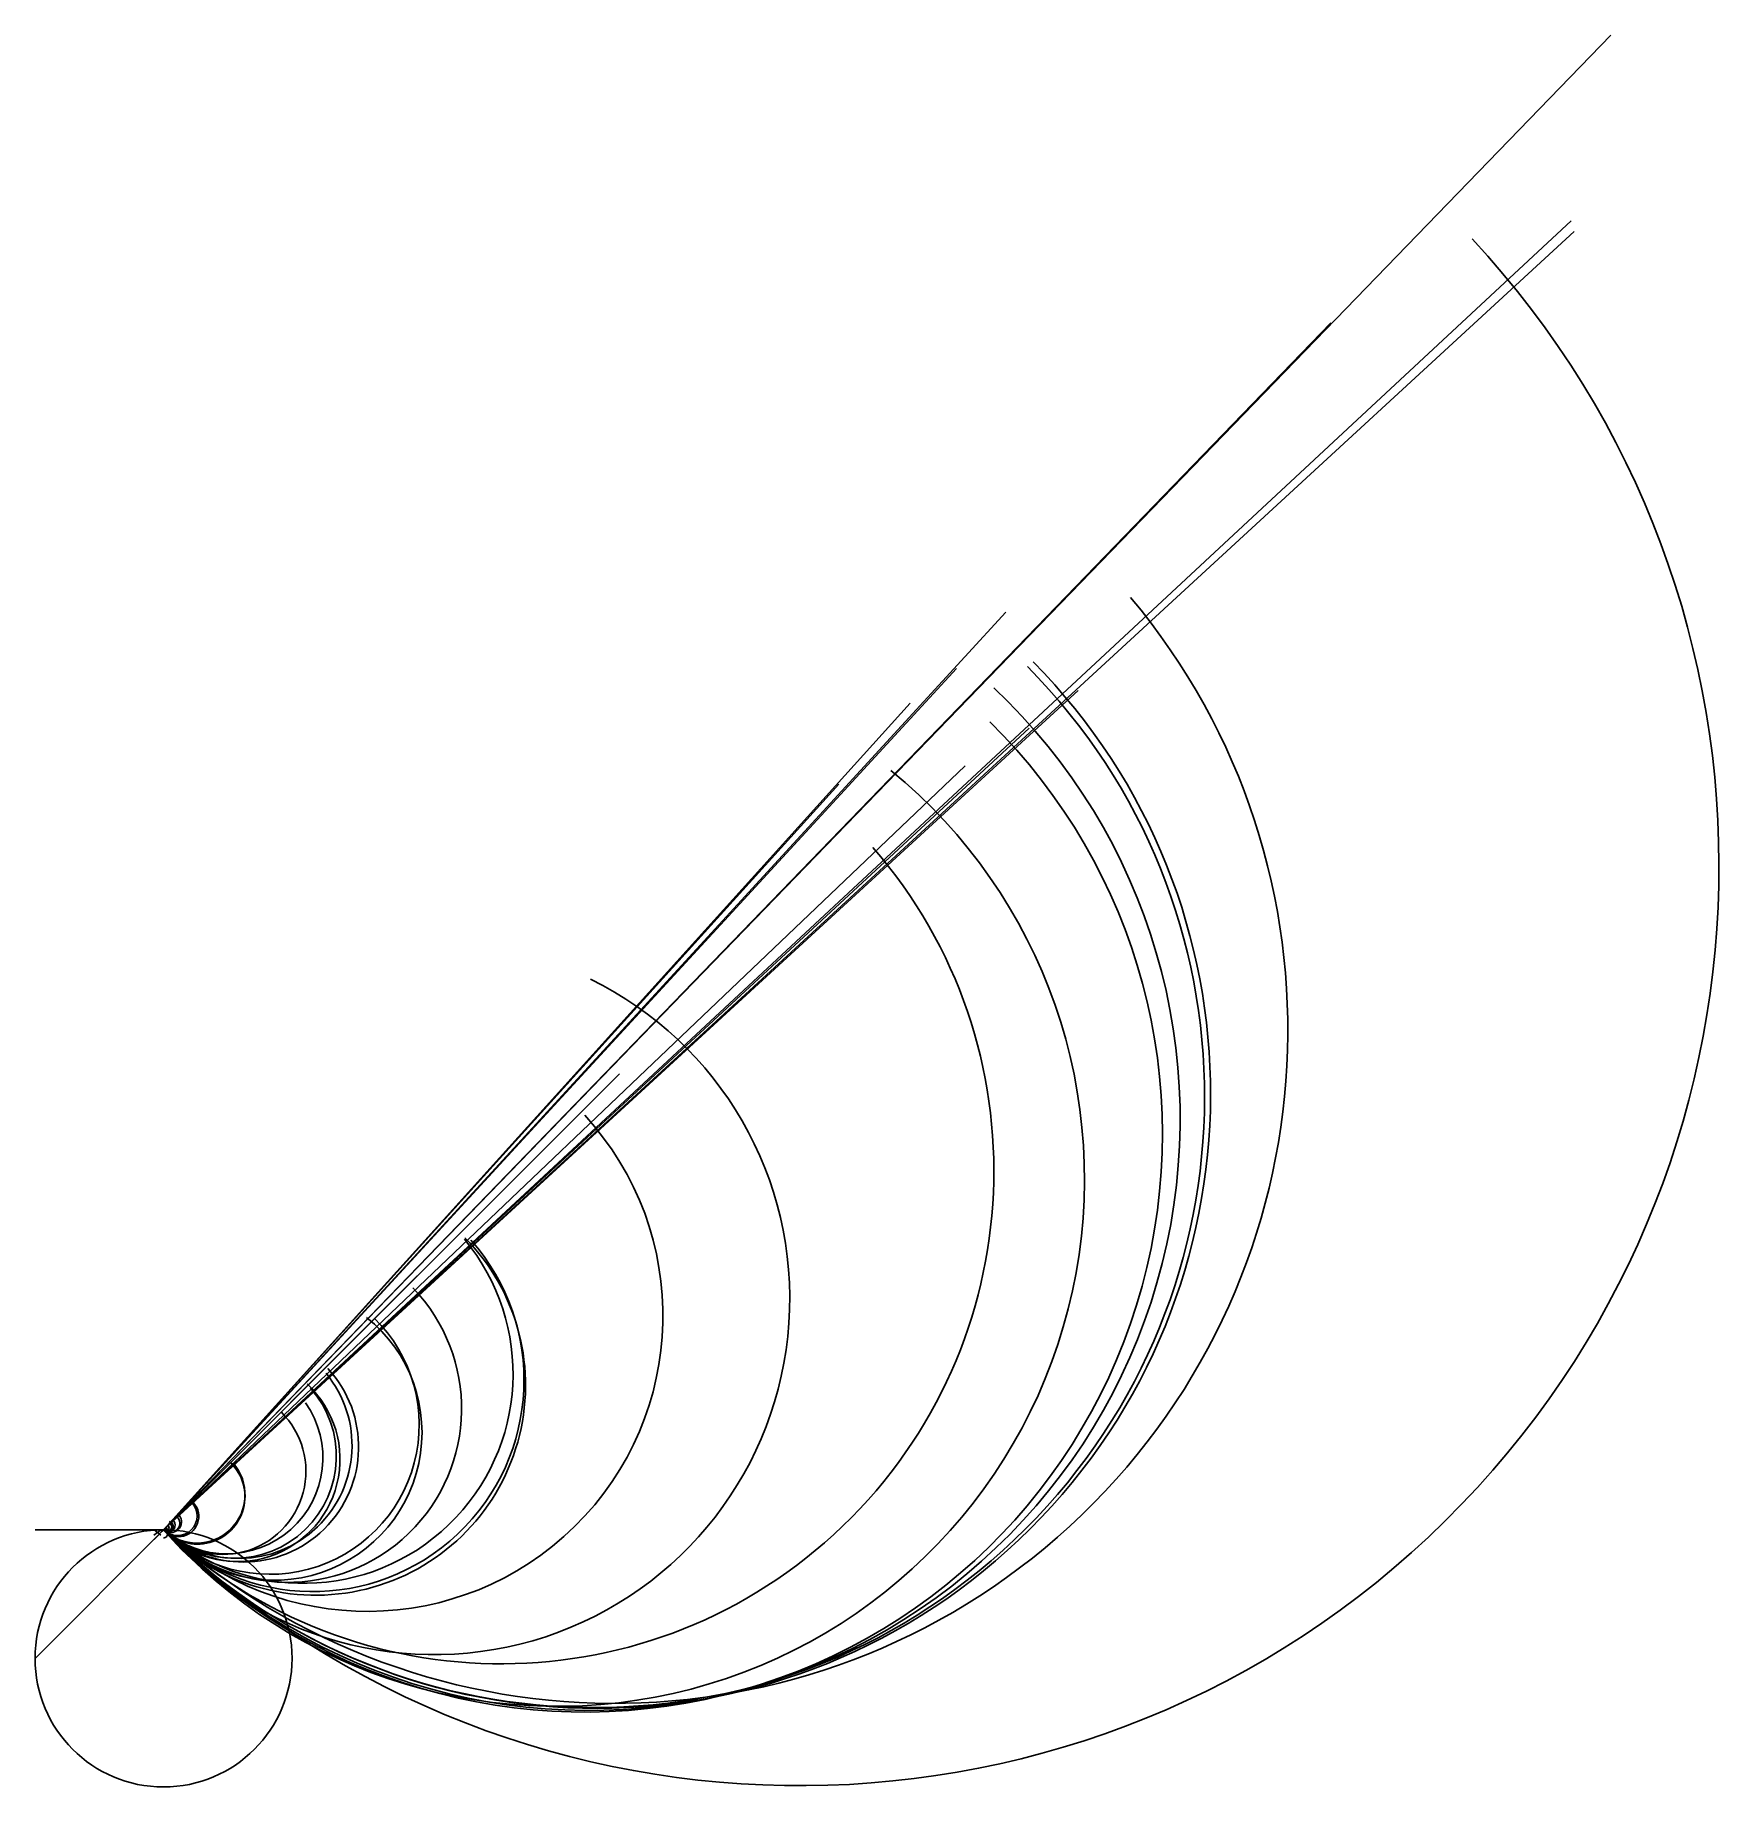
# Model space of a CAD drawing. Header units: metres. Extents: x -8192 to 99157, y -16384 to 95255.
import ezdxf

# ---------------------------------------------------------------- set-up
doc = ezdxf.new("R2010")
doc.units = ezdxf.units.M

msp = doc.modelspace()

# ---------------------------------------------------------------- linework, layer by layer
at = {"layer": 'MCD_Layer_0'}
for p, q in [((89731.921787, 83416.421793), (0, 0)), ((89921.421775, 82740.421782), (0, 0)), ((53684.945262, 58477.195262), (0, 0)), ((50559.445267, 54891.945266), (0, 0)), ((58303.710852, 53488.710856), (0, 0)), ((47588.19522, 52674.695221), (0, 0)), ((55187.460864, 51092.710867), (0, 0)), ((51092.710867, 48693.960859), (0, 0)), ((43044.195227, 47519.195228), (0, 0)), ((-0.999817, 0), (0, 0.000092)), ((-0.990234, -0.513031), (-0.59375, 0.469604)), ((-0.987335, 0.503174), (-0.474182, 0.51059)), ((-0.981873, -0.505066), (-0.447327, 0.50705)), ((-0.981079, 0.496002), (-0.551117, 0.511017)), ((-0.976013, 0.478516), (0, 0.496094)), ((-0.976013, 0.478516), (0.982422, 0.491119)), ((-0.976013, 0.478516), (0.377594, 0.48175)), ((-0.974976, -0.507538), (0.045898, 0.509369)), ((-0.97464, 0.49707), (-0.625549, 0.50708)), ((-0.970856, 0.490692), (0.387878, 0.507568)), ((-0.470764, 0.331177), (-0.970825, -0.666016)), ((0.253387, 0.497955), (-0.967407, 0.50296)), ((-0.444763, 0.486145), (-0.967224, 0.493744)), ((-0.959991, 0.489594), (0.163208, 0.495514)), ((-0.959991, -0.510406), (-0.028778, 0.495361)), ((0.27002, -0.514832), (-0.955078, 0.492188)), ((0.177734, 0.485168), (-0.955078, 0.492188)), ((-0.954376, 0.503113), (0.331116, 0.510651)), ((-0.953583, 0.470978), (0, 0.492188)), ((0.156525, -0.512482), (-0.952209, 0.507507)), ((-0.424957, 0.491394), (-0.952179, 0.507935)), ((-0.947296, 0.497284), (0.567749, 0.503418)), ((-0.243195, 0.488617), (-0.944, 0.487)), ((-0.940796, -0.509613), (0, 0.496094)), ((-0.940796, -0.509613), (0.000031, 0.495605)), ((-0.940796, -0.509613), (0, 0.480469)), ((-0.940796, -0.509613), (0, 0)), ((-0.929016, 0.496582), (-0.927399, 0.510223)), ((-0.924255, -0.507507), (-0.178741, 0.507935)), ((-0.915802, 0.49762), (0.254242, 0.507812)), ((0.543427, 0.497803), (-0.913879, 0.507751)), ((-0.905609, -0.513367), (0.256012, 0.495605)), ((-0.905609, -0.513367), (-0.751984, 0.485168)), ((-0.905579, 0.488586), (-0.204773, 0.495575)), ((-0.90094, 0.496368), (-0.784882, 0.510254)), ((0.747345, -0.509827), (-0.90033, 0.508606)), ((-0.895996, -0.51004), (0.687988, 0.482208)), ((0.159332, -0.509583), (-0.895905, 0.508026)), ((-0.410431, 0.496735), (-0.893372, 0.507202)), ((-0.891235, 0.492645), (0.452667, 0.511322)), ((-0.880005, -0.513611), (0.000031, 0.495605)), ((-0.880005, 0.486389), (0.000031, 0.495605)), ((-0.880005, -0.521423), (-0.544006, 0.494415)), ((-0.880005, 0.486389), (0, 0.480469)), ((-0.109375, -0.520935), (-0.880005, 0.482483)), ((0.078125, 0.479218), (-0.880005, 0.482483)), ((-0.880005, -0.513611), (0, 0.480469)), ((0.541016, 0.486328), (-0.877197, 0.495178)), ((-0.0625, -0.51535), (-0.877197, 0.495178)), ((-0.544769, -0.509918), (-0.872223, 0.507904)), ((-0.864014, -0.514252), (0.511993, 0.491211)), ((-0.857605, 0.489594), (-0.609253, 0.496246)), ((-0.857605, 0.489594), (0.157471, 0.49408)), ((-0.855377, 0.502197), (-0.642792, 0.511475)), ((-0.851196, 0.489532), (0.928009, 0.48822)), ((-0.841614, 0.488953), (0.700806, 0.487946)), ((0.415039, -0.512543), (-0.835938, 0.485107)), ((-0.833008, -0.510529), (0.002197, 0.496094)), ((0.713593, -0.521942), (-0.828796, 0.493225)), ((-0.075592, 0.501801), (-0.820312, 0.510162)), ((-0.819183, 0.488251), (-0.444763, 0.495422)), ((-0.819183, 0.488251), (-0.169586, 0.488403)), ((-0.81601, -0.511292), (0, 0.480469)), ((-0.595215, -0.516815), (-0.812775, 0.493561)), ((0.713593, -0.521942), (-0.812775, 0.493561)), ((-0.805603, -0.504517), (-0.104797, 0.50708)), ((-0.118378, 0.487915), (-0.803192, 0.488586)), ((-0.799988, -0.510956), (0.000031, 0.495605)), ((-0.799988, -0.510956), (0, 0.480469)), ((-0.799347, 0.50177), (-0.751343, 0.508331)), ((-0.358398, -0.512238), (-0.791199, 0.49353)), ((-0.783997, 0.488403), (-0.076782, 0.495331)), ((0.22403, 0.487122), (-0.777588, 0.489319)), ((-0.768005, -0.512238), (-0.204803, 0.496063)), ((-0.768005, -0.512238), (0.000031, 0.495605)), ((-0.768005, -0.512238), (-0.204773, 0.495575)), ((0.992188, -0.516296), (-0.768005, 0.495575)), ((-0.768005, -0.512238), (0, 0.480469)), ((-0.767029, 0.488953), (0.752014, 0.48941)), ((-0.767029, 0.488953), (-0.47998, 0.487946)), ((-0.765747, 0.496002), (0.844391, 0.510284)), ((-0.751984, 0.481262), (0.511993, 0.491211)), ((-0.751984, -0.514832), (0.723206, 0.480408)), ((-0.751984, -0.514832), (0, 0)), ((-0.748993, -0.498627), (0.509399, 0.508057)), ((0.095673, 0.503235), (-0.745941, 0.511047)), ((0.562225, 0.485962), (-0.739655, 0.508331)), ((-0.736023, 0.484528), (0, 0)), ((-0.736023, 0.484528), (0, 0.480469)), ((-0.732452, 0.497742), (0.757996, 0.506622)), ((-0.726654, 0.504059), (0.803192, 0.511383)), ((-0.723206, -0.511688), (0.496033, 0.495758)), ((-0.704865, 0.497803), (0.757996, 0.506714)), ((-0.70401, -0.52652), (0, 0.496094)), ((-0.703156, 0.497955), (0.321625, 0.507812)), ((-0.70285, -0.515228), (0.966278, 0.508362)), ((-0.696564, 0.503326), (0.03537, 0.510651)), ((-0.694427, -0.528076), (0.256012, 0.495605)), ((0.790405, 0.490021), (-0.693024, 0.489441)), ((-0.690491, 0.492706), (0.219604, 0.502869)), ((-0.096008, -0.527435), (-0.688019, 0.496277)), ((-0.270996, 0.488617), (-0.688019, 0.494324)), ((-0.687653, 0.491333), (0.555023, 0.508118)), ((-0.675201, 0.476624), (0, 0.496094)), ((-0.671997, 0.489777), (-0.016022, 0.479126)), ((-0.6716, -0.514496), (0.610077, 0.508362)), ((-0.496002, -0.510437), (-0.665588, 0.488739)), ((-0.188812, -0.511414), (-0.665588, 0.488739)), ((-0.664764, -0.508698), (0.178955, 0.509674)), ((0.366821, -0.507721), (-0.662079, 0.509399)), ((0.736023, 0.486145), (-0.65921, -0.522064)), ((-0.656006, 0.490112), (0, 0.480469)), ((-0.650391, -0.520172), (0.002319, 0.496094)), ((-0.650391, -0.520172), (0, 0.430664)), ((-0.640015, -0.513458), (0.563202, 0.495605)), ((-0.640015, 0.482635), (0, 0.490234)), ((0.238342, -0.507385), (-0.63797, 0.507904)), ((0.927673, 0.499603), (-0.637299, 0.511383)), ((-0.544006, 0.488556), (-0.633636, 0.488434)), ((0.390106, 0.498169), (-0.624634, 0.503021)), ((-0.623993, -0.510193), (0, 0.496094)), ((-0.623993, 0.489807), (0, 0.496094)), ((-0.623993, -0.511169), (-0.495972, 0.495422)), ((-0.623993, 0.488831), (-0.495972, 0.495422)), ((-0.623993, -0.511169), (0.81601, 0.494659)), ((-0.623993, -0.510193), (0.81601, 0.494659)), ((-0.623993, 0.489807), (0.81601, 0.494659)), ((-0.623993, 0.488831), (0.81601, 0.494659)), ((0.076599, 0.498718), (-0.61145, 0.510345)), ((0.72641, 0.488678), (-0.609253, 0.496246)), ((-0.605469, -0.520172), (0.962891, 0.494415)), ((-0.605469, -0.520172), (0, 0.438354)), ((-0.600159, 0.492279), (0.9039, 0.508118)), ((-0.598389, 0.483704), (-0.204773, 0.495575)), ((-0.595215, -0.516815), (0.758392, 0.491302)), ((0.291168, -0.511078), (-0.595184, 0.485138)), ((-0.042023, 0.502899), (-0.594635, 0.509979)), ((-0.594269, 0.500305), (-0.231293, 0.510864)), ((-0.59201, -0.515381), (-0.23996, 0.495422)), ((-0.59201, -0.515381), (0.463989, 0.483368)), ((-0.59198, -0.509521), (-0.204773, 0.495575)), ((0.608002, -0.512634), (-0.588776, 0.495331)), ((0.810699, -0.511719), (-0.58194, 0.507874)), ((-0.575989, -0.510162), (0.563202, 0.495605)), ((-0.016022, 0.47522), (-0.572815, 0.492249)), ((0.777771, 0.494141), (-0.559875, 0.507111)), ((-0.554749, 0.507599), (0, 0.512695)), ((-0.554749, -0.492401), (0, 0.512695)), ((-0.554749, 0.507599), (0, 0.511475)), ((-0.554749, -0.492401), (0, 0.511475)), ((-0.554718, 0.50769), (-0.5, 0.512695)), ((-0.554718, -0.49231), (-0.5, 0.512695)), ((-0.554718, 0.50769), (0.999969, 0.511414)), ((-0.554718, -0.49231), (0.999969, 0.511414)), ((-0.553589, -0.513794), (-0.028809, 0.489014)), ((-0.544006, -0.510468), (0, 0.496094)), ((-0.544006, -0.510468), (0.000031, 0.495605)), ((-0.544006, 0.488556), (0.323212, 0.495453)), ((-0.544006, 0.489532), (0.976013, 0.486298)), ((-0.544006, -0.510468), (0, 0.480469)), ((-0.544006, -0.510468), (0, 0)), ((-0.541992, -0.511749), (0.001343, 0.496094)), ((-0.541992, -0.511749), (-0.284912, 0.49295)), ((-0.42337, 0.502136), (-0.540314, 0.511414)), ((-0.534424, -0.522766), (0.256012, 0.495605)), ((0.357574, -0.510651), (-0.531647, 0.50827)), ((-0.527985, 0.489868), (-0.204773, 0.495575)), ((0.257812, 0.47934), (-0.525879, 0.490479)), ((-0.525757, -0.504028), (-0.432007, 0.509644)), ((-0.520081, 0.496582), (0.42868, 0.511017)), ((0.960175, 0.501648), (-0.516937, 0.510162)), ((0.447266, -0.513824), (-0.514893, 0.492218)), ((0.552582, 0.492157), (-0.512848, 0.507904)), ((0, -0.406372), (-0.512268, 0.256012)), ((-0.511993, -0.518585), (0.256012, 0.495605)), ((-0.511993, 0.481415), (0.256012, 0.495605)), ((-0.511993, 0.481415), (0, 0.480469)), ((-0.511993, -0.518585), (0, 0.480469)), ((0, -0.723206), (-0.511688, 0.255981)), ((-0.496033, -0.517273), (0.256012, 0.495605)), ((-0.496033, -0.517273), (-0.496002, 0.492493)), ((-0.496033, -0.517273), (0.496002, 0.491852)), ((-0.496033, -0.517273), (0.015991, 0.481781)), ((-0.496002, -0.513367), (0.777588, 0.496246)), ((-0.080017, -0.514404), (-0.496002, 0.492493)), ((0.94397, -0.520233), (-0.495972, 0.495422)), ((0.94397, 0.479767), (-0.495972, 0.495422)), ((-0.493042, -0.503967), (-0.125641, 0.508179)), ((-0.489563, -0.510498), (0.799866, 0.476624)), ((-0.0625, -0.51535), (-0.489502, 0.493439)), ((-0.488434, 0.49057), (0.152771, 0.507599)), ((-0.291229, 0.48468), (-0.444763, 0.495422)), ((-0.063995, 0.497742), (-0.441467, 0.507385)), ((-0.4375, -0.514374), (0.628906, 0.483826)), ((-0.435181, 0.489471), (0.243195, 0.496216)), ((-0.435181, 0.489471), (-0.281586, 0.495819)), ((-0.431976, 0.487976), (-0.204773, 0.495575)), ((0.289642, 0.50174), (-0.430573, 0.510223)), ((-0.424042, -0.503235), (-0.093079, 0.507477)), ((-0.137573, 0.487122), (-0.422394, 0.48642)), ((0.242737, -0.513428), (-0.414764, 0.509674)), ((-0.412598, 0.490295), (0.962891, 0.494415)), ((-0.412598, 0.490295), (0, 0.438354)), ((-0.073273, 0.500763), (-0.410736, 0.510742)), ((-0.406372, -0.512268), (0.256012, 0.495605)), ((-0.406372, -0.512268), (0.143982, 0.48056)), ((-0.400024, -0.521118), (0.256012, 0.495605)), ((0.902802, 0.49704), (-0.394592, 0.507141)), ((-0.393616, 0.488586), (0.589478, 0.494354)), ((-0.393616, 0.488586), (0.157471, 0.49408)), ((-0.393585, 0.489563), (-0.204803, 0.496063)), ((-0.393585, 0.489563), (-0.204773, 0.495575)), ((-0.384827, -0.877625), (0.001892, 0)), ((-0.249573, 0.487701), (-0.380768, 0.489441)), ((0.226501, 0.492706), (-0.370728, 0.503662)), ((-0.368011, -0.508728), (-0.204803, 0.496063)), ((-0.368011, 0.491272), (-0.204803, 0.496063)), ((-0.368011, -0.508728), (-0.204773, 0.495575)), ((-0.368011, 0.491272), (-0.204773, 0.495575)), ((-0.367584, 0.502014), (0.960968, 0.511475)), ((0.109009, -0.506531), (-0.366302, 0.50943)), ((-0.358398, -0.512238), (0.584808, 0.49411)), ((-0.342407, 0.477356), (0, 0)), ((-0.336029, -0.510986), (0.59198, 0.482147)), ((-0.328949, -0.511353), (0.601044, 0.507874)), ((-0.323242, -0.509705), (0.962891, 0.494415)), ((-0.323242, -0.509705), (0, 0.438354)), ((-0.320007, 0.465912), (0.256012, 0.495605)), ((-0.320007, 0.469818), (-0.012787, 0.493256)), ((0.162323, 0.503418), (-0.313751, 0.511017)), ((-0.311249, -0.502655), (0.730652, 0.507446)), ((-0.310394, -0.510284), (0.171112, 0.507935)), ((0.460571, -0.505859), (-0.304718, 0.509491)), ((-0.304016, -0.521057), (0, 0.496094)), ((-0.304016, -0.521057), (0.000031, 0.495605)), ((0.033051, 0.491028), (-0.30188, 0.503357)), ((-0.297577, -0.512329), (0.009583, 0.496246)), ((-0.297577, -0.512329), (0.707214, 0.494232)), ((-0.296661, 0.497223), (0.155151, 0.503387)), ((-0.291229, 0.48468), (-0.211212, 0.488312)), ((-0.287994, -0.509979), (0, 0.496094)), ((-0.287994, -0.509979), (0.000031, 0.495605)), ((-0.287994, 0.490021), (0.143982, 0.472748)), ((-0.287994, -0.509979), (0, 0.480469)), ((-0.287994, -0.509979), (0, 0)), ((-0.286621, -0.511108), (-0.113281, 0.479553)), ((-0.279327, 0.497681), (0.335388, 0.507385)), ((-0.272003, -0.512573), (0, 0.480469)), ((-0.272003, -0.512573), (0, 0)), ((-0.271393, 0.500427), (-0.137115, 0.510803)), ((-0.270996, 0.488617), (0.880005, 0.494049)), ((-0.255981, -0.513214), (-0.204773, 0.495575)), ((-0.249573, 0.487701), (0.867218, 0.488312)), ((0.30722, -0.510742), (-0.23996, 0.495422)), ((0.720001, -0.511261), (-0.23996, 0.495422)), ((-0.175964, -0.510559), (-0.23996, 0.495422)), ((0.128021, -0.512939), (-0.23996, 0.495422)), ((0.128021, 0.487061), (-0.23996, 0.495422)), ((0.800018, 0.489441), (-0.23996, 0.495422)), ((0.928009, -0.51178), (-0.23996, 0.495422)), ((0.272003, -0.512848), (-0.23996, 0.495422)), ((-0.236053, -0.503571), (0.06308, 0.507935)), ((0.713593, -0.521942), (-0.233582, 0.491943)), ((0.524017, 0.50296), (-0.232666, 0.51059)), ((-0.230042, 0.494049), (0.472839, 0.50705)), ((-0.225647, 0.494049), (0.204468, 0.503693)), ((-0.211182, -0.510712), (0, 0)), ((0, -0.515625), (-0.204803, 0.496063)), ((0.736023, 0.486145), (-0.204803, 0.496063)), ((0.064026, -0.507446), (-0.204803, 0.496063)), ((0.127991, 0.489014), (-0.204803, 0.496063)), ((0.064026, 0.492554), (-0.204803, 0.496063)), ((0.707153, 0.479095), (-0.204803, 0.496063)), ((0, -0.515625), (-0.204773, 0.495575)), ((0.736023, 0.486145), (-0.204773, 0.495575)), ((0.064026, -0.507446), (-0.204773, 0.495575)), ((0.559998, -0.510712), (-0.204773, 0.495575)), ((0.736023, -0.507996), (-0.204773, 0.495575)), ((0.707153, 0.479095), (-0.204773, 0.495575)), ((-0.199371, 0.50058), (-0.01059, 0.510925)), ((-0.199371, 0.50174), (0.020844, 0.510132)), ((0.009918, -0.509613), (-0.193268, 0.50827)), ((0.675323, -0.50296), (-0.188782, 0.507782)), ((-0.188782, -0.510437), (0.000031, 0.495605)), ((-0.188782, -0.510437), (0, 0.480469)), ((0.946808, -0.502838), (-0.185608, 0.507477)), ((-0.175964, -0.510559), (0.015991, 0.481781)), ((-0.172852, 0.488495), (0.962891, 0.494415)), ((-0.172852, 0.488495), (0, 0.438354)), ((0.063995, 0.477905), (-0.166412, 0.496185)), ((-0.159943, 0.503021), (0.977936, 0.509979)), ((-0.158997, 0.496094), (0.742828, 0.510986)), ((-0.151367, 0.488495), (0.117676, 0.494202)), ((-0.151367, 0.488495), (0, 0.438843)), ((0.229218, 0.501038), (-0.145844, 0.510712)), ((-0.143066, 0.489349), (0.751984, 0.496246)), ((-0.143066, 0.489349), (0.880005, 0.494049)), ((-0.128021, 0.488495), (0.256012, 0.495605)), ((-0.128021, -0.518341), (0, 0.480469)), ((-0.128021, -0.518341), (0, 0)), ((0.446136, 0.490265), (-0.126251, 0.507874)), ((0.554321, -0.505402), (-0.110596, 0.50827)), ((-0.109375, -0.520935), (0.447998, 0.494751)), ((-0.108826, 0.482452), (0.803223, 0.483063)), ((-0.106628, -0.50296), (0.538513, 0.509674)), ((0.38678, -0.50473), (-0.106018, 0.507141)), ((-0.104736, -0.511505), (0.117676, 0.494202)), ((-0.104736, -0.511505), (0, 0.438843)), ((-0.102386, 0.487274), (0, 0)), ((-0.097748, -0.498779), (0.333466, 0.508026)), ((-0.096008, 0.486237), (0, 0.480469)), ((-0.095978, 0.48819), (0.563202, 0.495605)), ((0.660156, 0.481415), (-0.088379, 0.49234)), ((-0.083008, -0.511505), (0.962891, 0.494415)), ((-0.083008, -0.511505), (0, 0.438354)), ((-0.080017, -0.514404), (0.256012, 0.495605)), ((-0.080017, -0.514404), (0.496002, 0.491852)), ((-0.080017, 0.488525), (0, 0)), ((-0.080017, -0.514404), (0.015991, 0.481781)), ((-0.079987, -0.510498), (0.323212, 0.495453)), ((-0.079987, -0.510498), (0.630402, 0.488617)), ((0.27002, -0.514832), (-0.074707, 0.493073)), ((0.177734, 0.485168), (-0.074707, 0.493073)), ((-0.069489, -0.498962), (0.909485, 0.510193)), ((0.848999, 0.488708), (-0.063995, 0.496185)), ((-0.063995, -0.509186), (0.281616, 0.496094)), ((-0.063995, 0.490814), (0.281616, 0.496094)), ((-0.063995, -0.509186), (0.563202, 0.495605)), ((-0.063995, 0.490814), (0.563202, 0.495605)), ((-0.062042, 0.496765), (0.426697, 0.507141)), ((0.386017, -0.507965), (-0.051056, 0.508484)), ((-0.046112, -0.503052), (0.672821, 0.507812)), ((0.992188, 0.483704), (-0.016022, 0.479126)), ((0.976562, 0.482391), (-0.016022, 0.479126)), ((0.992188, -0.516296), (-0.016022, 0.479126)), ((0.976562, -0.517609), (-0.016022, 0.479126)), ((-0.000001, 0.000031), (0, 0)), ((-0.000001, -0.000001), (0, 0)), ((-0.000001, 0), (0, 0)), ((397.03424, 401.635802), (0, 0)), ((260.542053, 248.620636), (0, 0)), ((246.79251, 240.015167), (0, 0)), ((140.130401, 157.501495), (0, 0)), ((117.113052, 120.439224), (0, 0)), ((0.028839, -0.510529), (0, 0.496094)), ((0.073578, 0.472443), (0, 0.496094)), ((0.81601, -0.509247), (0, 0.496094)), ((0.144012, -0.515533), (0, 0.496094)), ((0.144012, 0.484467), (0, 0.496094)), ((0.81601, 0.490753), (0, 0.496094)), ((0.127991, -0.510986), (0, 0.496094)), ((0, 0.490234), (0.000031, 0.495605)), ((0.147217, -0.516052), (0, 0.492188)), ((0.128021, 0.487061), (0, 0.492188)), ((0.128021, -0.512939), (0, 0.492188)), ((0, 0.491211), (0, 0.480469)), ((0, 0.491211), (0, 0)), ((0.81601, 0.490753), (0, 0.480469)), ((0.81601, 0.490753), (0, 0)), ((0.191986, -0.51355), (0, 0.490234)), ((0.864868, 0.490021), (0, 0.488281)), ((0.304016, 0.489777), (0, 0.480469)), ((0.177734, 0.485168), (0, 0.438843)), ((0.768005, 0.484863), (0, 0.480469)), ((0.768005, 0.484863), (0, 0)), ((0.23999, 0.484528), (0, 0)), ((0.144012, 0.484467), (0, 0)), ((0.144012, 0.484467), (0, 0.480469)), ((0.992188, 0.483704), (0, 0)), ((0.911987, -0.515045), (0, 0.480469)), ((0.768005, -0.515137), (0, 0.480469)), ((0.81601, -0.509247), (0, 0.480469)), ((0.304016, -0.510223), (0, 0.480469)), ((0.144012, -0.515533), (0, 0.480469)), ((0.94397, -0.511444), (0, 0.480469)), ((0, -0.508789), (0, 0.480469)), ((0.063995, -0.509399), (0, 0.480469)), ((0.127991, -0.510986), (0, 0.480469)), ((0.143982, -0.527252), (0, 0.480469)), ((0.683594, 0.479828), (0, 0.438354)), ((0.728516, 0.479828), (0, 0.430664)), ((0.27002, -0.514832), (0, 0.438843)), ((0.01175, 0.01175), (0, 0)), ((0, 0.011063), (0, 0)), ((0.009906, 0.010593), (0, 0)), ((0.010593, 0.010593), (0, 0)), ((0.000383, 0.010444), (0, 0)), ((0.010444, 0.010444), (0, 0)), ((0.00975, 0.010437), (0, 0)), ((0.000591, 0.010256), (0, 0)), ((0.010256, 0.010256), (0, 0)), ((0, 0.009725), (0, 0)), ((0.003975, 0.007881), (0, 0)), ((0.007881, 0.007881), (0, 0)), ((0.003975, 0.007881), (0, 0)), ((0.007881, 0.007881), (0, 0)), ((0.005188, 0.007813), (0, 0)), ((0.007813, 0.007813), (0, 0)), ((0.005188, 0.007813), (0, 0)), ((0.007813, 0.007813), (0, 0)), ((0.005188, 0.007813), (0, 0)), ((0.007813, 0.007813), (0, 0)), ((0.005188, 0.007813), (0, 0)), ((0.007813, 0.007813), (0, 0)), ((0.007813, 0.007813), (0, 0)), ((0.007813, 0.007813), (0, 0)), ((0, 0.007813), (0, 0)), ((0.007813, 0.007813), (0, 0)), ((0.000099, 0.007813), (0, 0)), ((0.007813, 0.007813), (0, 0)), ((0.003906, 0.007813), (0, 0)), ((0.007813, 0.007813), (0, 0)), ((0.003906, 0.007813), (0, 0)), ((0.007813, 0.007813), (0, 0)), ((0.001063, 0.007813), (0, 0)), ((0.007813, 0.007813), (0, 0)), ((0.003906, 0.007813), (0, 0)), ((0.007813, 0.007813), (0, 0)), ((0.003906, 0.007813), (0, 0)), ((0.007813, 0.007813), (0, 0)), ((0.003906, 0.007813), (0, 0)), ((0.007813, 0.007813), (0, 0)), ((0.003906, 0.007813), (0, 0)), ((0.007813, 0.007813), (0, 0)), ((0.003906, 0.007813), (0, 0)), ((0.007813, 0.007813), (0, 0)), ((0.003906, 0.007813), (0, 0)), ((0.007813, 0.007813), (0, 0)), ((0, 0.007813), (0, 0)), ((0.007813, 0.007813), (0, 0)), ((0.001563, 0.007813), (0, 0)), ((0.007813, 0.007813), (0, 0)), ((0, 0.007813), (0, 0)), ((0.007812, 0.007813), (0, 0)), ((0.001953, 0.007813), (0, 0)), ((0.007813, 0.007813), (0, 0)), ((0.007813, 0.007813), (0, 0)), ((0, 0.007813), (0, 0)), ((0.002734, 0.007813), (0, 0)), ((0.007813, 0.007813), (0, 0)), ((0.007813, 0.007813), (0, 0)), ((0.007812, 0.007813), (0, 0)), ((0.000031, 0.007813), (0, 0)), ((0.003894, 0.007788), (0, 0)), ((0.007788, 0.007788), (0, 0)), ((0.003894, 0.007788), (0, 0)), ((0.007788, 0.007788), (0, 0)), ((0.003894, 0.007788), (0, 0)), ((0.007788, 0.007788), (0, 0)), ((0.003906, 0.007788), (0, 0)), ((0.007788, 0.007788), (0, 0)), ((0.003894, 0.007788), (0, 0)), ((0.007788, 0.007788), (0, 0)), ((0.009825, 0.005825), (0, 0)), ((0.005188, 0.005188), (0, 0)), ((0.005188, 0.005188), (0, 0)), ((0.005188, 0.005188), (0, 0)), ((0.007813, 0.005188), (0, 0)), ((0.005188, 0.005188), (0, 0)), ((0.005188, 0.005188), (0, 0)), ((0.007813, 0.005188), (0, 0)), ((0.005188, 0.005188), (0, 0)), ((0.007881, 0.003975), (0, 0)), ((0.003975, 0.003975), (0, 0)), ((0.003975, 0.003975), (0, 0)), ((0.007881, 0.003975), (0, 0)), ((0.003975, 0.003975), (0, 0)), ((0.003975, 0.003975), (0, 0)), ((0, 0.003938), (0, 0)), ((0.003938, 0.003938), (0, 0)), ((0, 0.003938), (0, 0)), ((0.003938, 0.003938), (0, 0)), ((0, 0.003938), (0, 0)), ((0.003938, 0.003938), (0, 0)), ((0.003938, 0.003938), (0, 0)), ((0.003938, 0.003938), (0, 0)), ((0.003938, 0.003938), (0, 0)), ((0.003938, 0.003938), (0, 0)), ((0.003938, 0.003938), (0, 0)), ((0.003906, 0.003906), (0, 0)), ((0.003906, 0.003906), (0, 0)), ((0.003906, 0.003906), (0, 0)), ((0.007813, 0.003906), (0, 0)), ((0.003906, 0.003906), (0, 0)), ((0.003906, 0.003906), (0, 0)), ((0.007813, 0.003906), (0, 0)), ((0.003906, 0.003906), (0, 0)), ((0.003906, 0.003906), (0, 0)), ((0.007788, 0.003906), (0, 0)), ((0.003906, 0.003906), (0, 0)), ((0.003906, 0.003906), (0, 0)), ((0.007813, 0.003906), (0, 0)), ((0.003906, 0.003906), (0, 0)), ((0.003906, 0.003906), (0, 0)), ((0.003906, 0.003906), (0, 0)), ((0.003906, 0.003906), (0, 0)), ((0.007813, 0.003906), (0, 0)), ((0.003906, 0.003906), (0, 0)), ((0.007788, 0.003894), (0, 0)), ((0.003894, 0.003894), (0, 0)), ((0.003894, 0.003894), (0, 0)), ((0.007788, 0.003894), (0, 0)), ((0.003894, 0.003894), (0, 0)), ((0.003894, 0.003894), (0, 0)), ((0.007788, 0.003894), (0, 0)), ((0.003894, 0.003894), (0, 0)), ((0.003894, 0.003894), (0, 0)), ((0.003894, 0.003894), (0, 0)), ((0.007788, 0.003894), (0, 0)), ((0.003894, 0.003894), (0, 0)), ((0.001906, 0.003859), (0, 0)), ((0.000007, 0.00355), (0, 0)), ((0.000014, 0.003547), (0, 0)), ((0.007813, 0.003516), (0, 0)), ((0, 0.003456), (0, 0)), ((0, 0.003316), (0, 0)), ((0, 0.003316), (0, 0)), ((0, 0.003281), (0, 0)), ((0, 0.003281), (0, 0)), ((0, 0.003281), (0, 0)), ((0.000062, 0.003281), (0, 0)), ((0, 0.003281), (0, 0)), ((0, 0.003281), (0, 0)), ((0, 0.003281), (0, 0)), ((0, 0.003281), (0, 0)), ((0, 0.003269), (0, 0)), ((0, 0.003266), (0, 0)), ((0.001063, 0.003266), (0, 0)), ((0.000001, 0.003094), (0, 0)), ((0.000036, 0.002925), (0, 0)), ((0.000984, 0.002609), (0, 0)), ((0.000984, 0.002609), (0, 0)), ((0.007813, 0.002266), (0, 0)), ((0.002266, 0.002266), (0, 0)), ((0.001906, 0.001906), (0, 0)), ((0, 0.001563), (0, 0)), ((0.007813, 0.001563), (0, 0)), ((0.007813, 0.001563), (0, 0)), ((0, 0.001234), (0, 0)), ((0.007813, 0.001172), (0, 0)), ((0.003266, 0.001063), (0, 0)), ((0.001063, 0.001063), (0, 0)), ((0.007813, 0.001063), (0, 0)), ((0.001063, 0.001063), (0, 0)), ((0.007813, 0.000984), (0, 0)), ((0.000984, 0.000984), (0, 0)), ((0.007813, 0.000984), (0, 0)), ((0.000984, 0.000984), (0, 0)), ((0.000008, 0.000785), (0, 0)), ((0, 0.000778), (0, 0)), ((0, 0.000778), (0, 0)), ((0, 0.000778), (0, 0)), ((0.000459, 0.000711), (0, 0)), ((0.000449, 0.000691), (0, 0)), ((0.000591, 0.000591), (0, 0)), ((0, 0.000551), (0, 0)), ((0.000114, 0.000521), (0, 0)), ((0, 0.000488), (0, 0)), ((0.000298, 0.000477), (0, 0)), ((0.010593, 0.000459), (0, 0)), ((0.000459, 0.000459), (0, 0)), ((0.010437, 0.000449), (0, 0)), ((0.000449, 0.000449), (0, 0)), ((0, 0.000426), (0, 0)), ((0.000383, 0.000383), (0, 0)), ((0.000293, 0.000293), (0, 0)), ((0.000009, 0.000226), (0, 0)), ((0.000226, 0.000226), (0, 0)), ((0.000477, 0.000218), (0, 0)), ((0.002266, 0.000196), (0, 0)), ((0, 0.000153), (0, 0)), ((0.000081, 0.000142), (0, 0)), ((0.000142, 0.000142), (0, 0)), ((0.000226, 0.000142), (0, 0)), ((0.000081, 0.000142), (0, 0)), ((0.000142, 0.000142), (0, 0)), ((0.004625, 0.000126), (0, 0)), ((0.000122, 0.000122), (0, 0)), ((0.000521, 0.000114), (0, 0)), ((0.000114, 0.000114), (0, 0)), ((0.000034, 0.000099), (0, 0)), ((0.001172, 0.000098), (0, 0)), ((0.776917, 0), (0, 0.000092)), ((0.000062, 0.000062), (0, 0)), ((0.003938, 0.000062), (0, 0)), ((0.003938, 0.000062), (0, 0)), ((0.000062, 0.000062), (0, 0)), ((0.003281, 0.000062), (0, 0)), ((0.000062, 0.000062), (0, 0)), ((0.000062, 0.000062), (0, 0)), ((0.003938, 0.000051), (0, 0)), ((0.003938, 0.000051), (0, 0)), ((0, 0.000039), (0, 0)), ((0.002894, 0.000036), (0, 0)), ((0.000035, 0.000035), (0, 0)), ((0, 0.000032), (0, 0)), ((0.000032, 0.000032), (0, 0)), ((0.000031, 0.000031), (0, 0)), ((0, 0.000031), (0, 0)), ((0.000031, 0.000031), (0, 0)), ((0.000031, 0.000031), (0, 0)), ((0, 0.000031), (0, 0)), ((0.000003, 0.000031), (0, 0)), ((0.000031, 0.000031), (0, 0)), ((0.000006, 0.000031), (0, 0)), ((0.000031, 0.000031), (0, 0)), ((0.000006, 0.000031), (0, 0)), ((0.000031, 0.000031), (0, 0)), ((0.000006, 0.000031), (0, 0)), ((0.000006, 0.000031), (0, 0)), ((0.000031, 0.000031), (0, 0)), ((0.000006, 0.000031), (0, 0)), ((0.000031, 0.000031), (0, 0)), ((0.000003, 0.000031), (0, 0)), ((0.000031, 0.000031), (0, 0)), ((0.000098, 0.000031), (0, 0)), ((0.000031, 0.000031), (0, 0)), ((0.000031, 0.000031), (0, 0)), ((0.000003, 0.000031), (0, 0)), ((0.000003, 0.000031), (0, 0)), ((0.000031, 0.000031), (0, 0)), ((0.000003, 0.000031), (0, 0)), ((0.000031, 0.000031), (0, 0)), ((0, 0.000031), (0, 0)), ((0.000003, 0.000031), (0, 0)), ((0.000031, 0.000031), (0, 0)), ((0.000006, 0.000031), (0, 0)), ((0.000031, 0.000031), (0, 0)), ((0.000031, 0.000031), (0, 0)), ((0.007812, 0.000031), (0, 0)), ((0.000008, 0.000026), (0, 0)), ((0.000007, 0.000022), (0, 0)), ((0.003938, 0.000014), (0, 0)), ((0.000024, 0.000009), (0, 0)), ((0.000009, 0.000009), (0, 0)), ((0.000142, 0.000008), (0, 0)), ((0.000008, 0.000008), (0, 0)), ((0.000008, 0.000008), (0, 0)), ((0.000785, 0.000008), (0, 0)), ((0.00355, 0.000007), (0, 0)), ((0, 0.000007), (0, 0)), ((0.000142, 0.000007), (0, 0)), ((0.000007, 0.000007), (0, 0)), ((0.000003, 0.000006), (0, 0)), ((0.000031, 0.000006), (0, 0)), ((0.000001, 0.000006), (0, 0)), ((0.000031, 0.000006), (0, 0)), ((0.000031, 0.000006), (0, 0)), ((0.000031, 0.000006), (0, 0)), ((0, 0.000006), (0, 0)), ((0.000031, 0.000006), (0, 0)), ((0.000031, 0.000006), (0, 0)), ((0.000042, 0.000003), (0, 0)), ((0.000031, 0.000003), (0, 0)), ((0, 0.000003), (0, 0)), ((0.000031, 0.000003), (0, 0)), ((0.000031, 0.000003), (0, 0)), ((0, 0.000003), (0, 0)), ((0.000031, 0.000003), (0, 0)), ((0.000031, 0.000003), (0, 0)), ((0, 0.000003), (0, 0)), ((0, 0.000003), (0, 0)), ((0, 0.000002), (0, 0)), ((0.000002, 0.000002), (0, 0)), ((0.000031, 0.000002), (0, 0)), ((0, 0.000002), (0, 0)), ((0.000002, 0.000002), (0, 0)), ((0.000031, 0.000002), (0, 0)), ((0.000031, 0.000002), (0, 0)), ((0, 0.000001), (0, 0)), ((0.000001, 0.000001), (0, 0)), ((0.000039, 0.000001), (0, 0)), ((0.009725, 0.000001), (0, 0)), ((0, 0.000001), (0, 0)), ((0, 0.000001), (0, 0)), ((0.000001, 0.000001), (0, 0)), ((0.000001, 0.000001), (0, 0)), ((0.000031, 0.000001), (0, 0)), ((0.000001, 0.000001), (0, 0)), ((0.505585, -0.523376), (0, 0)), ((0.768005, -0.515137), (0, 0)), ((0.81601, -0.509247), (0, 0)), ((0.144012, -0.515533), (0, 0)), ((0.051178, -0.51123), (0, 0)), ((0.992188, -0.516296), (0, 0)), ((0, -0.508789), (0, 0)), ((0.127991, -0.510986), (0, 0)), ((0.143982, -0.527252), (0, 0)), ((0.000031, 0), (0, 0)), ((0.000035, 0), (0, 0)), ((0, 0), (0, 0)), ((0, 0), (0, 0)), ((0, 0), (0, 0)), ((0.000001, 0), (0, 0)), ((0.000126, 0), (0, 0)), ((0.000001, 0), (0, 0)), ((0.000778, 0), (0, 0)), ((0.000778, 0), (0, 0)), ((0.000778, 0), (0, 0)), ((0.000551, 0), (0, 0)), ((0.000032, 0), (0, 0)), ((0.007813, 0), (0, 0)), ((0, 0), (0, 0)), ((0.003938, 0), (0, 0)), ((0.00002, 0), (0, 0)), ((0.003266, 0), (0, 0)), ((0.003281, 0), (0, 0)), ((0.000031, 0), (0, 0)), ((0.000007, 0), (0, 0)), ((0.00305, 0), (0, 0)), ((0.003438, 0), (0, 0)), ((0.000153, 0), (0, 0)), ((0, 0), (0, 0)), ((0, 0), (0, 0)), ((0.003269, 0), (0, 0)), ((0.003316, 0), (0, 0)), ((0.003316, 0), (0, 0)), ((0.003281, 0), (0, 0)), ((0, 0), (0, 0)), ((0, 0), (0, 0)), ((0, 0), (0, 0)), ((0, 0), (0, 0)), ((0, 0), (0, 0)), ((0, 0), (0, 0)), ((0.01175, 0), (0, 0)), ((0, 0), (0, 0)), ((0.011063, 0), (0, 0)), ((0.000002, 0), (0, 0)), ((0.00002, 0), (0, 0)), ((0, 0), (0, 0)), ((0.000001, 0), (0, 0)), ((0.000031, 0), (0, 0)), ((0, 0), (0, 0)), ((0, 0), (0, 0)), ((0, 0), (0, 0)), ((0.007813, 0), (0, 0)), ((0.003281, 0), (0, 0)), ((0.000488, 0), (0, 0)), ((0.000426, 0), (0, 0)), ((0.001172, 0), (0, 0)), ((0, 0), (0, 0)), ((0, 0), (0, 0)), ((0.007813, 0), (0, 0)), ((0.000003, 0), (0, 0)), ((0.000001, 0), (0, 0)), ((0, 0), (0, 0)), ((0.000879, 0), (0, 0)), ((0.000879, 0), (0, 0)), ((0.007812, 0), (0, 0)), ((0.000002, 0), (0, 0)), ((0.000002, 0), (0, 0)), ((0, 0), (0, 0)), ((0.000031, 0), (0, 0)), ((0.000006, 0), (0, 0)), ((0.000003, 0), (0, 0)), ((0.000002, 0), (0, 0)), ((0, 0), (0, 0)), ((0, 0), (0, 0)), ((0.004688, 0), (0, 0)), ((0.000003, 0), (0, 0)), ((0.001563, 0), (0, 0)), ((0.001563, 0), (0, 0)), ((0.000031, 0), (0, 0)), ((0.000031, 0), (0, 0)), ((0, 0), (0, 0)), ((0, 0), (0, 0)), ((0, -0.000001), (0, 0)), ((0.000003, 0), (0, 0)), ((0.000003, 0), (0, 0)), ((0.000006, 0), (0, 0)), ((0.003516, 0), (0, 0)), ((0.000031, 0), (0, 0)), ((0.007813, 0), (0, 0)), ((0.007812, 0), (0, 0)), ((0.000001, 0), (0, 0)), ((0.000003, 0), (0, 0)), ((0.000011, 0), (0, 0)), ((0.000031, 0), (0, 0)), ((0.000003, 0), (0, 0)), ((0, 0), (0, 0)), ((0, 0), (0, 0)), ((0, 0), (0, 0)), ((0.007813, 0), (0, 0)), ((0.007813, 0), (0, 0)), ((0.000002, 0), (0, 0)), ((0, 0), (0, 0)), ((0, 0), (0, 0)), ((0, 0), (0, 0)), ((0, 0), (0, 0)), ((0.000031, 0), (0, 0)), ((0.000031, 0), (0, 0)), ((0.000006, 0), (0, 0)), ((0.304016, -0.510223), (0.000031, 0.495605)), ((0.81601, -0.509247), (0.000031, 0.495605)), ((0.144012, -0.515533), (0.000031, 0.495605)), ((0.144012, 0.484467), (0.000031, 0.495605)), ((0.81601, 0.490753), (0.000031, 0.495605)), ((0.304016, 0.489777), (0.000031, 0.495605)), ((0.127991, 0.489014), (0.000031, 0.495605)), ((0.064026, 0.492554), (0.000031, 0.495605)), ((0.544006, 0.491882), (0.000031, 0.495605)), ((0.94397, -0.511444), (0.000031, 0.495605)), ((0.799988, -0.516418), (0.000031, 0.495605)), ((0.127991, -0.510986), (0.000031, 0.495605)), ((0.541016, 0.486328), (0.001343, 0.496094)), ((0.464844, -0.513), (0.002197, 0.496094)), ((0.776367, 0.487488), (0.002197, 0.496094)), ((0.25, 0.489685), (0.002197, 0.496094)), ((0.728516, 0.479828), (0.002319, 0.496094)), ((0.841644, 0.490723), (0.003784, 0.503357)), ((0.678406, -0.514282), (0.009583, 0.496246)), ((0.131226, -0.510529), (0.009613, 0.482819)), ((0.800018, 0.489441), (0.015991, 0.481781)), ((0.128021, 0.487061), (0.015991, 0.481781)), ((0.30722, -0.510742), (0.015991, 0.481781)), ((0.720001, -0.511261), (0.015991, 0.481781)), ((0.94397, -0.520233), (0.015991, 0.481781)), ((0.94397, 0.479767), (0.015991, 0.481781)), ((0.128021, -0.512939), (0.015991, 0.481781)), ((0.928009, -0.51178), (0.015991, 0.481781)), ((0.272003, -0.512848), (0.015991, 0.481781)), ((0.028839, -0.510529), (0.496033, 0.495758)), ((0.376892, 0.494537), (0.035339, 0.506989)), ((0.051178, -0.51123), (0.777588, 0.496246)), ((0.051178, -0.51123), (0.227203, 0.493927)), ((0.060333, -0.502991), (0.400574, 0.507446)), ((0.0625, 0.470093), (0.127991, 0.496338)), ((0.063995, 0.491577), (0.320007, 0.495483)), ((0.071228, 0.495667), (0.757996, 0.506714)), ((0.078125, 0.479218), (0.127991, 0.496338)), ((0.09024, 0.504059), (0.751251, 0.511353)), ((0.829987, -0.498962), (0.093018, 0.510254)), ((0.956787, 0.488434), (0.099213, 0.48587)), ((0.102417, -0.512695), (0.227203, 0.493927)), ((0.23999, -0.515472), (0.102417, 0.489258)), ((0.102417, -0.512695), (0.803223, 0.483063)), ((0.108276, 0.49527), (0.143829, 0.511017)), ((0.128021, -0.512939), (0.256012, 0.492676)), ((0.128021, 0.487061), (0.256012, 0.492676)), ((0.368011, -0.512787), (0.134369, 0.488953)), ((0.147217, -0.516052), (0.256012, 0.495605)), ((0.147217, -0.516052), (0.256012, 0.492676)), ((0.147217, -0.516052), (0.463989, 0.483368)), ((0.14743, 0.501648), (0.992584, 0.508301)), ((0.976013, -0.509796), (0.163208, 0.495514)), ((0.167542, -0.505219), (0.235046, 0.507141)), ((0.27002, -0.514832), (0.172363, 0.494171)), ((0.177734, 0.485168), (0.172363, 0.494171)), ((0.173676, 0.490814), (0.925873, 0.507874)), ((0.181091, 0.494843), (0.184784, 0.507935)), ((0.254913, -0.50351), (0.1987, 0.507965)), ((0.644623, 0.502106), (0.220245, 0.511536)), ((0.223602, 0.496582), (0.757996, 0.506622)), ((0.232941, -0.503845), (0.399384, 0.507904)), ((0.23999, 0.484528), (0.723206, 0.480408)), ((0.42572, 0.495422), (0.249847, 0.507965)), ((0.571777, -0.511688), (0.25, 0.483734)), ((0.895996, -0.511475), (0.256012, 0.495605)), ((0.256012, -0.508301), (0.627228, 0.495483)), ((0.78717, 0.458313), (0.256012, 0.492676)), ((0.335999, -0.515411), (0.281616, 0.496094)), ((0.880005, 0.486237), (0.281616, 0.496094)), ((0.725311, 0.500671), (0.296906, 0.510925)), ((0.344208, 0.497437), (0.297058, 0.507751)), ((0.312775, -0.512848), (0.511169, 0.507538)), ((0.318085, 0.487762), (0.91098, 0.508362)), ((0.368011, -0.512787), (0.323212, 0.495453)), ((0.944, 0.489532), (0.323212, 0.495453)), ((0.778687, 0.492828), (0.3237, 0.511292)), ((0.335999, -0.515411), (0.563202, 0.495605)), ((0.337097, 0.499329), (0.519928, 0.511353)), ((0.527985, -0.519196), (0.377594, 0.48175)), ((0.729919, 0.482758), (0.382507, 0.50766)), ((0.384003, 0.489502), (0.687988, 0.482208)), ((0.776794, 0.494598), (0.405457, 0.50705)), ((0.444275, 0.494904), (0.884125, 0.507965)), ((0.446228, 0.495483), (0.810516, 0.507996)), ((0.447998, -0.517944), (0.723206, 0.480408)), ((0.448029, 0.489868), (0.563202, 0.495605)), ((0.976562, -0.517609), (0.463989, 0.495087)), ((0.992188, -0.516296), (0.463989, 0.495087)), ((0.470398, -0.513763), (0.867218, 0.488312)), ((0.480011, 0.49054), (0.688019, 0.495392)), ((0.730621, -0.508484), (0.514252, 0.508026)), ((0.527985, -0.519196), (0.982422, 0.491119)), ((0.527985, 0.480804), (0.723206, 0.480408)), ((0.801208, 0.492218), (0.556519, 0.502838)), ((0.880005, 0.486237), (0.563202, 0.495605)), ((0.702576, 0.480804), (0.573914, 0.50766)), ((0.72641, 0.488678), (0.574738, 0.496216)), ((0.579224, 0.486176), (0.584808, 0.49411)), ((0.815979, 0.486847), (0.59198, 0.482147)), ((0.851013, 0.498596), (0.630127, 0.510376)), ((0.877716, -0.503815), (0.676117, 0.507935)), ((0.678406, -0.514282), (0.707214, 0.494232)), ((0.683594, 0.479828), (0.962891, 0.494415)), ((0.713593, -0.521942), (0.758392, 0.491302)), ((0.725586, -0.5112), (0.75, 0.464935)), ((0.848999, 0.488708), (0.751984, 0.496246)), ((0.864868, 0.490021), (0.752014, 0.48941)), ((0.770081, -0.505493), (0.937195, 0.507202)), ((0.790405, 0.490021), (0.794983, 0.488464)), ((0.768005, -0.515137), (-0.65921, -0.522064)), ((-0.489563, -0.510498), (-0.511871, -0.523346)), ((-0.496002, -0.510437), (0.787201, -0.529968)), ((-0.188812, -0.511414), (0.787201, -0.529968))]:
    msp.add_line(p, q, dxfattribs=at)
for centre, radius in [((0, 0.007813), 0.007813), ((0, 0.007812), 0.007812), ((0, 0.000011), 0.000011), ((0.000006, 0), 0.000006)]:
    msp.add_circle(centre, radius, dxfattribs=at)
for centre, radius, start, end in [((40557.180215, 42296.900868), 58599.638798, 226.20288, 42.996876), ((28755.4774, 31857.009509), 42915.578579, 227.929261, 39.960535), ((27593.768023, 27777.256578), 39153.388966, 225.189871, 44.681305), ((27446.068363, 27592.313792), 38918.015615, 225.152259, 44.787897), ((27114.472638, 26182.512832), 37692.42105, 223.998219, 46.780218), ((26842.475567, 25225.67488), 36835.483606, 223.221438, 45.469705), ((25092.821141, 22370.065221), 33616.172568, 221.716704, 50.731856), ((21522.098568, 22875.340158), 31408.308327, 226.745845, 41.006408), ((17247.105392, 14721.481341), 22675.640197, 220.482826, 63.884952), ((8916.78809, 9954.729975), 13364.366074, 228.148119, 39.82213), ((7929.401307, 7722.950753), 11068.847044, 224.244327, 44.023641), ((7072.856606, 6197.682859), 9404.092484, 221.226892, 51.351847), ((6776.62659, 6687.039201), 9520.448131, 224.618757, 45.635252), ((5092.776501, 5285.810713), 7340.125187, 226.065482, 42.935741), ((4505.743013, 4700.545441), 6511.286334, 226.212182, 41.698549), ((4721.58691, 4506.21201), 6526.816194, 223.662971, 47.233659), ((4802.982088, 5381.270845), 7212.927642, 228.249866, 39.603452), ((4041.189654, 4591.387239), 6116.553672, 228.646747, 34.961593), ((2118.246565, 2235.61091), 3079.760486, 226.544114, 41.58975), ((2164.289356, 2111.006516), 3023.322942, 224.285913, 46.095532), ((884.63159, 889.499256), 1254.505188, 225.157182, 44.205688), ((961.916287, 853.053202), 1285.679142, 221.567258, 50.122643), ((450.592193, 520.860914), 689.533153, 229.171037, 36.97753), ((431.318666, 420.629788), 602.467685, 224.281035, 45.514156), ((0, 0), 0.000103, 20.352043, 360), ((0, 0), 0.000054, 9.553543, 360), ((0, 0), 0.000026, 2.442198, 360), ((0.000366, -0.000109), 0.000382, 163.329492, 136.035471), ((0.001931, 0.001682), 0.002585, 221.156682, 53.834523), ((0.001102, -0.000128), 0.001109, 173.370355, 134.478186), ((0.000937, -0.000093), 0.000942, 174.356767, 159.751719), ((0.001946, 0.001583), 0.002519, 219.274727, 57.999589), ((0.00183, -0.000119), 0.001834, 176.281816, 129.758772), ((0, 0), 0.000004, 46.01017, 5.499691), ((0.000143, 0.000012), 0.000147, 185.924491, 139.610914), ((0.000149, -0.000031), 0.000152, 168.26876, 143.887491), ((0.000036, 0), 0.000039, 181.558903, 179.717276), ((0, 0), 0.000003, 43.668793, 3.863778), ((0.001945, 0.001739), 0.002612, 221.81592, 52.085151), ((0.001555, -0.000076), 0.001557, 177.183696, 123.683956), ((0.00041, -0.000038), 0.000412, 174.723074, 132.484858), ((0.000178, -0.000017), 0.00018, 174.542604, 166.303306), ((0, 0), 0.000002, 25.751987, 0.152192), ((0, 0), 0.000002, 225.620397, 178.776341), ((227.712432, 185.771738), 293.877679, 219.20816, 56.689137), ((0.004534, 0.003914), 0.00599, 220.798349, 56.029749), ((0.001987, 0.001585), 0.002543, 218.589506, 58.493872), ((0.001951, 0.001583), 0.002516, 219.11961, 58.078722), ((0.001634, 0.002181), 0.002726, 233.158683, 34.014777), ((0.00118, 0.001368), 0.001807, 229.20894, 49.208939), ((0.00118, 0.001368), 0.001807, 229.208946, 49.208947), ((0.002131, 0.000362), 0.002162, 189.630364, 149.433873), ((0.001709, 0.000159), 0.001717, 185.330099, 167.066656), ((0.00118, 0.000517), 0.001289, 203.660802, 108.206902), ((0.00118, 0.000517), 0.001289, 203.661622, 108.207955), ((0.001125, 0.000055), 0.001127, 182.846134, 131.669208), ((0.000331, 0.000071), 0.00034, 192.250805, 113.00538), ((0.000099, 0.000016), 0.000101, 189.526528, 117.458787), ((0.000048, 0.000025), 0.000055, 207.668546, 97.975315), ((0.000053, 0), 0.000054, 181.427107, 175.149972), ((0.000053, 0), 0.000054, 180.078408, 172.809595), ((0.000026, 0.000011), 0.000029, 203.253946, 100.328028), ((0.000032, 0), 0.000033, 182.376709, 174.462998), ((0.00002, 0), 0.000021, 179.999987, 179.986067), ((0.000002, 0), 0.000003, 180.311829, 166.900394), ((0.000001, 0), 0.000002, 208.907365, 179.997653), ((0, 0), 0.000001, 180, 179.385215), ((0, 0), 0.000001, 180, 175.55956), ((0, 0), 0.000001, 29.007052, 360), ((0, 0), 0.000001, 180, 170.77346), ((0, 0), 0.000001, 180, 0.317922), ((0.004578, 0.003957), 0.006051, 220.836422, 55.921487), ((0.005272, 0.002729), 0.005936, 207.368035, 108.188916), ((0.004209, 0.005534), 0.006953, 232.742174, 26.279604), ((0.004374, 0.003684), 0.005718, 220.102614, 57.110635), ((0.003743, 0.004812), 0.006096, 232.123608, 34.808612), ((0.004563, 0.002772), 0.005339, 211.282259, 76.182738), ((0.005081, 0.001272), 0.005238, 194.059432, 163.224188), ((0.003523, 0.001825), 0.003968, 207.382871, 81.239511), ((0.003739, 0.001612), 0.004072, 203.318954, 96.211417), ((0.003113, 0.002002), 0.003701, 212.752703, 81.502401), ((0.003984, 0.001344), 0.004205, 198.637271, 107.964894), ((0.003941, 0.001311), 0.004153, 198.39952, 108.194551), ((0.003523, 0.001293), 0.003753, 200.14748, 137.016036), ((0.003948, 0.000904), 0.00405, 192.891496, 152.461621), ((0.003131, 0.001419), 0.003438, 204.381952, 113.632404), ((0.002744, 0.001646), 0.0032, 210.963528, 83.438614), ((0.002594, 0.001895), 0.003212, 216.150295, 65.270879), ((0.002594, 0.001895), 0.003212, 216.151955, 65.269147), ((0.002594, 0.001895), 0.003212, 216.150295, 65.270879), ((0.002797, 0.001451), 0.003151, 207.426219, 94.265843), ((0.002816, 0.000892), 0.002954, 197.587483, 103.148125), ((0.001775, 0.002076), 0.002731, 229.470822, 39.132915), ((0.001658, 0.002226), 0.002775, 233.319908, 33.391023), ((0.001969, 0.001596), 0.002534, 219.024262, 57.560029), ((0.001969, 0.001631), 0.002557, 219.638951, 55.361866), ((0.001953, 0.001584), 0.002515, 219.038193, 58.114522), ((0.001953, 0.001584), 0.002515, 219.040003, 58.11278), ((0.001953, 0.001584), 0.002514, 219.035912, 58.116722), ((0.001641, 0.002188), 0.002734, 233.119844, 34.062353), ((0.001953, 0.001584), 0.002515, 219.051361, 58.109703), ((0.001953, 0.001584), 0.002514, 219.035899, 58.116733), ((0.001952, 0.001583), 0.002515, 219.086202, 58.09176), ((0.001947, 0.001578), 0.002506, 219.017151, 58.161057), ((0.001969, 0.001555), 0.002509, 218.312776, 58.874644), ((0.001633, 0.002209), 0.002747, 233.531203, 32.95577), ((0.001969, 0.001555), 0.002509, 218.310292, 58.877438), ((0.001633, 0.002209), 0.002747, 233.526569, 32.959424), ((0.001953, 0.001481), 0.002451, 217.165665, 62.264915), ((0.001525, 0.002273), 0.002737, 236.138007, 30.062666), ((0.001447, 0.002323), 0.002737, 238.08772, 26.623721), ((0.001947, 0.001376), 0.002384, 215.250411, 65.777909), ((0.001969, 0.001265), 0.00234, 212.720936, 74.111887), ((0.001969, 0.001265), 0.00234, 212.720927, 74.111878), ((0.001969, 0.001146), 0.002278, 210.200584, 92.358757), ((0.001649, 0.001126), 0.001997, 214.329858, 63.935303), ((0.001049, 0.001318), 0.001684, 231.470751, 57.356518), ((0.00114, 0.001561), 0.001933, 233.852103, 34.153675), ((0.00137, 0.001135), 0.001779, 219.654914, 55.882159), ((0.001711, 0.000534), 0.001792, 197.34219, 118.507407), ((0.001664, 0.000553), 0.001754, 198.391558, 117.45787), ((0.001184, 0.000666), 0.001358, 209.350971, 69.388312), ((0.000684, 0.001486), 0.001636, 245.275281, 12.627155), ((0.00162, 0.00016), 0.001628, 185.638342, 164.234876), ((0.000953, 0.000628), 0.001141, 213.38437, 75.735818), ((0.001263, 0.000298), 0.001298, 193.264109, 117.486281), ((0.001344, 0.000167), 0.001354, 187.078776, 140.761308), ((0.001281, 0.000202), 0.001297, 188.968989, 116.084667), ((0.001322, 0.00016), 0.001332, 186.915406, 140.823174), ((0.000568, 0.000754), 0.000944, 233.02602, 31.992606), ((0.000979, 0.000241), 0.001008, 193.85097, 116.980079), ((0.001072, 0.000064), 0.001074, 183.433064, 125.159874), ((0.000831, 0.000231), 0.000862, 195.503857, 97.548214), ((0.000877, 0.000176), 0.000894, 191.333946, 160.094049), ((0.000574, 0.000315), 0.000655, 208.767485, 68.007631), ((0.000222, 0.000893), 0.000921, 256.022261, 352.646986), ((0.000428, 0.000085), 0.000436, 191.297506, 136.315464), ((0.000428, 0.000085), 0.000436, 191.297985, 136.315986), ((0.000359, 0.000073), 0.000366, 191.564587, 110.953619), ((0.000329, 0.000037), 0.000331, 186.468749, 131.832189), ((0.0001, 0.00033), 0.000345, 253.0913, 357.472563), ((0.000227, 0.000009), 0.000227, 182.385404, 149.622536), ((0.000054, 0.000517), 0.00052, 264.069701, 324.874777), ((0.000112, 0.000095), 0.000147, 220.376404, 55.096191), ((0.000087, 0.000133), 0.000159, 236.898458, 30.239403), ((0.000188, 0.000001), 0.000188, 180.352854, 134.22923), ((0.000162, 0.000008), 0.000162, 182.755528, 130.685201), ((0.000114, 0.000045), 0.000122, 201.429913, 86.676015), ((0.000147, 0.000016), 0.000148, 186.226855, 141.273446), ((0.000054, 0.000311), 0.000316, 260.157104, 331.06102), ((0.000014, 0.000841), 0.000841, 269.014958, 301.914061), ((0.000041, 0.000158), 0.000163, 255.49749, 348.620558), ((0.000011, 0.00085), 0.00085, 269.281928, 301.389501), ((0.000135, -0.000011), 0.000135, 175.139173, 129.997917), ((0.000016, 0.000402), 0.000402, 267.785708, 312.970064), ((0.000029, 0.000148), 0.000151, 259.076992, 344.305653), ((0.000045, 0.000086), 0.000097, 242.077683, 7.086298), ((0.00002, 0.000898), 0.000898, 268.69864, 295.453237), ((0.00002, 0.000898), 0.000898, 268.69938, 295.453364), ((0.000066, 0.000014), 0.000067, 191.858419, 93.74114), ((0.000061, 0.000014), 0.000062, 192.594421, 155.352049), ((0.000041, 0.000025), 0.000048, 211.438073, 63.767034), ((0.000041, 0.000025), 0.000048, 211.438073, 63.767034), ((0.000066, 0), 0.000066, 180.006922, 172.555724), ((0.000057, 0), 0.000057, 180.013764, 164.679331), ((0.000056, 0), 0.000056, 179.998493, 170.743073), ((0.000056, 0), 0.000056, 180.221695, 108.505098), ((0.000056, 0), 0.000056, 180.221818, 108.505107), ((0.000017, 0.000042), 0.000046, 248.184876, 14.301573), ((0.00002, 0.00006), 0.000063, 251.778663, 351.276817), ((0.000013, 0.000454), 0.000454, 268.401774, 296.812109), ((0.000048, 0), 0.000048, 180.00718, 175.721119), ((0.000026, 0.000015), 0.000031, 211.397133, 69.749075), ((0.000024, 0.000015), 0.000028, 210.928533, 75.413254), ((0.000019, 0.000028), 0.000034, 235.921766, 21.330942), ((0.000019, 0.000028), 0.000034, 235.921758, 21.330896), ((0.000039, 0), 0.000039, 179.721242, 174.918217), ((0.000022, 0.000013), 0.000026, 210.278355, 148.276351), ((0.000036, 0), 0.000036, 180, 147.526189), ((0.000036, 0), 0.000036, 179.907556, 179.661379), ((0.000035, 0), 0.000035, 179.99704, 158.056899), ((0.000018, 0.000012), 0.000022, 214.971062, 68.448731), ((0.000031, 0), 0.000031, 180, 152.140004), ((0.000031, 0), 0.000031, 180, 174.50031), ((0.000031, 0), 0.000031, 179.666378, 176.342999), ((0.000031, 0), 0.000031, 179.998798, 166.176981), ((0.000031, 0), 0.000031, 180.001559, 108.964892), ((0.000028, 0), 0.000028, 180.000797, 71.655605), ((0.000026, 0), 0.000026, 179.998456, 66.037529), ((0.000021, 0), 0.000021, 179.999933, 167.137575), ((0.000024, 0), 0.000024, 180, 61.008136), ((0.00002, 0), 0.00002, 180.008215, 122.116719), ((0.00002, 0), 0.00002, 180.000009, 122.116719), ((0.000017, 0), 0.000017, 180, 96.583686), ((0.000018, 0), 0.000018, 180, 64.906742), ((0.000016, 0), 0.000016, 180, 81.401614), ((0.000011, 0), 0.000011, 180.000009, 179.274839), ((0.000011, 0), 0.000011, 180.003684, 92.617416), ((0.000016, 0), 0.000016, 180, 28.536064), ((0.000008, 0), 0.000008, 180.544938, 129.092824), ((0.000004, 0), 0.000004, 179.897913, 172.596202), ((0.000011, 0), 0.000011, 180.000016, 23.284809), ((0.000003, 0), 0.000003, 181.248608, 133.38134), ((0.000011, 0), 0.000011, 176.072957, 17.966071), ((0.000001, 0), 0.000001, 179.991371, 177.622534), ((0.000002, 0), 0.000002, 179.952467, 17.592978), ((0.000001, 0), 0.000001, 180, 38.227326), ((0.000001, 0), 0.000001, 98.298679, 92.803249), ((0.000001, 0), 0.000001, 180, 138.023189), ((0.000001, 0), 0.000001, 180, 178.363506), ((0.000003, 0), 0.000003, 181.59606, 17.615295), ((0, 0), 0, 180, 175.55956), ((0, 0), 0, 180, 176.488403), ((0.000001, 0), 0.000001, 180, 7.114969), ((0, 0), 0, 180, 169.5996), ((0, 0), 0, 180, 4.44044), ((0, 0), 0, 180, 170.696199), ((0, 0), 0, 180, 166.786928), ((0, 0), 0, 180, 153.067737), ((0.000001, 0), 0.000001, 180, 5.346218), ((0, 0), 0, 180, 0.000019), ((0, 0), 0, 180, 161.861032), ((0, 0), 0, 180, 171.709253), ((0, 0), 0, 180, 4.549973), ((0, 0), 0, 180, 180), ((0, 0), 0, 180, 171.995145), ((0, 0), 0, 180, 167.800495), ((0, 0), 0, 0.359813, 360), ((0, 0), 0, 178.860674, 360), ((0, 0), 0, 180, 156.486755), ((0, 0), 0, 1.161714, 360), ((0, 0), 0, 176.238703, 360), ((0, 0), 0, 180, 3.657001), ((0, 0), 0, 180, 3.761297), ((0, 0), 0, 180, 162.914071), ((0, 0), 0, 0.454154, 360), ((0, 0), 0, 180, 17.085929), ((0, 0), 0, 180, 164.217264), ((0, 0), 0, 180, 44.261706), ((0, 0), 0, 0.229524, 360), ((0, 0), 0, 180, 179.53283), ((0, 0), 0, 180, 0.00049), ((0, 0), 0, 180, 179.985147), ((0, 0), 0, 177.537676, 360), ((0, 0), 0, 180, 179.709161), ((0.000002, 0), 0.000002, 180.070711, 9.980354), ((0, 0), 0, 180, 176.486351), ((0, 0), 0, 180, 11.091223), ((0, 0), 0, 0.001106, 360), ((0, 0), 0, 180, 179.996389), ((0, 0), 0, 180, 10.737514), ((0, 0), 0, 180, 0.010595), ((0, 0), 0, 180, 14.256965), ((0, 0), 0, 0.233013, 360), ((0, 0), 0, 180, 179.95974), ((0, 0), 0, 180, 10.887133), ((0, 0), 0, 0.135616, 360), ((0, 0), 0, 180, 179.864385), ((0, 0), 0, 180, 0.338621), ((0, 0), 0, 0.640288, 360), ((0, 0), 0, 180, 179.868255), ((0, 0), 0, 180, 5.868874), ((0, 0), 0, 0.003619, 360), ((0, 0), 0, 180, 3.732823), ((0, 0), 0, 180, 174.127695), ((0, 0), 0, 180, 162.914071), ((0, 0), 0, 180, 177.037616), ((0, 0), 0, 180, 17.085929), ((311.009337, 297.896088), 430.660988, 223.766282, 48.520084), ((0.004191, 0.005361), 0.006804, 231.983714, 26.944102), ((0.002313, 0.002819), 0.003646, 230.641577, 37.961196), ((0.003907, 0.000632), 0.003957, 189.180659, 114.753544), ((0.003907, 0.000592), 0.003951, 188.61244, 115.535298), ((0.002594, 0.001603), 0.003049, 211.724016, 71.786091), ((0.002919, 0.000773), 0.003019, 194.833805, 110.223538), ((0.001659, 0.002226), 0.002775, 233.306383, 33.403869), ((0.001988, 0.001585), 0.002542, 218.578, 58.507059), ((0.001641, 0.002188), 0.002734, 233.131755, 34.050922), ((0.001641, 0.002188), 0.002734, 233.131755, 34.050922), ((0.003008, 0.000318), 0.003024, 186.041337, 144.31357), ((0.002692, 0.000351), 0.002714, 187.422751, 144.658666), ((0.001969, 0.000691), 0.002086, 199.338305, 113.15117), ((0.000938, 0.000033), 0.000938, 181.985578, 138.641579), ((0.00007, 0.000248), 0.000257, 254.451576, 349.002166), ((0.000117, 0.000025), 0.000119, 191.950009, 130.625686), ((0.000025, 0.000285), 0.000286, 265.128287, 320.947299), ((0.000031, 0.000026), 0.00004, 220.358857, 56.227197), ((0.000021, 0.000005), 0.000021, 192.983959, 99.703137), ((0.000003, 0), 0.000002, 150.993239, 14.869268), ((0.000001, 0), 0, 180, 10.402634), ((0.001643, 0.002187), 0.002733, 233.102024, 34.079435), ((0.000045, 0.000375), 0.000375, 263.486815, 323.800613), ((277.450749, 202.183471), 343.30317, 216.081514, 75.937559), ((0.001725, 0.002132), 0.002734, 231.233208, 37.09985), ((264.238499, 221.649233), 344.875866, 219.988475, 55.173581), ((152.913728, 127.613611), 199.158687, 219.846842, 61.278277), ((-5.270874, -259.924013), 259.97745, 271.161714, 88.838286)]:
    msp.add_arc(centre, radius, start, end, dxfattribs=at)
at = {"layer": 'MCD_Layer_1'}
for p in [(29060.097622, 29060.097639), (25988.09763, 25988.097639), (19041.011711, 19041.011814), (19041.003896, 19041.004002), (16176.501948, 16176.502001), (-8192.005913, -8192.002007), (-8192.002007, 0), (0.03125, 0.03125)]:
    msp.add_line(p, (0, 0), dxfattribs=at)
msp.add_circle((0, -8192.005913), 8192.005913, dxfattribs=at)
for centre, radius, start, end in [((12992.287983, 13647.291993), 18842.741077, 226.408481, 42.663503), ((9511.986259, 9531.123609), 13465.518922, 225.057579, 41.555138), ((9700.177654, 9209.651187), 13375.766203, 223.514064, 44.672954), ((3767.85693, 3737.534504), 5307.156491, 224.768521, 45.343841)]:
    msp.add_arc(centre, radius, start, end, dxfattribs=at)
at = {"layer": 'MCD_Layer_2'}
for p in [(92257.921485, 95254.921474), (74414.890553, 76919.890555)]:
    msp.add_line(p, (0, 0), dxfattribs=at)
at = {"layer": 'MCD_Layer_2147680256'}
for p in [(-602.572266, -608.50989), (-186.078491, -194.554963), (-32.795197, -32.796303), (-19.415009, -17.461567), (-7.414391, -7.095689), (-1.61643, -1.533534), (-0.028298, -0.030603), (262.272217, 242.718659), (161.125366, 130.228425), (12.975243, 13.726038), (8.95977, 10.379602), (2.027319, 2.408164), (0.081486, 0.089719), (0.009483, 0.008465), (0.000003, 0.000004), (0, 0), (0, 0)]:
    msp.add_line(p, (0, 0), dxfattribs=at)
at = {"layer": 'MCD_Layer_2147876864'}
for p, q in [((-608.509766, -329.021791), (-160.028596, 0)), ((-168.567139, -334.712465), (-602.57239, 0)), ((-194.554932, -50.546242), (-19.415012, 0)), ((-17.461563, -45.091591), (-186.078522, 0)), ((-32.796295, -76.876297), (-168.56717, 0)), ((-160.028564, -74.977738), (-32.795204, 0)), ((-0.384576, -2.948617), (-7.414392, 0)), ((-0.360832, -2.76257), (-7.095689, 0)), ((-3.304293, -4.10642), (-3.79175, 0)), ((-3.79175, -2.233233), (-0.73853, 0)), ((-2.58539, -2.767878), (-3.304293, 0)), ((-0.422685, -1.603098), (-3.289195, 0)), ((-3.289194, -2.823157), (-2.585391, 0)), ((-0.101634, -0.320172), (-1.616431, 0)), ((-0.068181, -0.228737), (-1.533536, 0)), ((-0.030603, -0.008667), (-0.00053, 0)), ((-0.000471, -0.00746), (-0.028298, 0)), ((-0.000192, -0.001391), (-0.001732, 0)), ((-0.001732, -0.001763), (-0.001095, 0)), ((-0.000455, -0.000867), (-0.00089, 0)), ((-0.00089, -0.000424), (-0.000212, 0)), ((-0.00053, -0.000022), (0, 0)), ((0, -0.000015), (-0.000471, 0)), ((-0.000212, -0.000129), (-0.000192, 0)), ((0, 0), (0, 0)), ((0.089719, 0.004319), (0.000003, 0)), ((0.000004, 0.003805), (0.081486, 0)), ((0.008465, 0.244086), (2.027319, 0)), ((2.408163, 0.276105), (0.009483, 0)), ((0.949367, 2.777922), (4.83653, 0)), ((5.855068, 3.413001), (1.691191, 0)), ((4.836529, 3.941161), (3.68775, 0)), ((3.68775, 3.850752), (4.765637, 0)), ((4.765636, 6.348111), (5.855069, 0)), ((130.228394, 46.539406), (8.959772, 0)), ((10.379601, 58.257424), (161.125397, 0)), ((56.963837, 26.025013), (12.975245, 0)), ((13.726036, 35.394142), (58.511574, 0)), ((242.718628, 99.320511), (56.963844, 0)), ((58.511566, 108.461869), (262.272279, 0))]:
    msp.add_line(p, q, dxfattribs=at)

doc.saveas('drawing.dxf')
